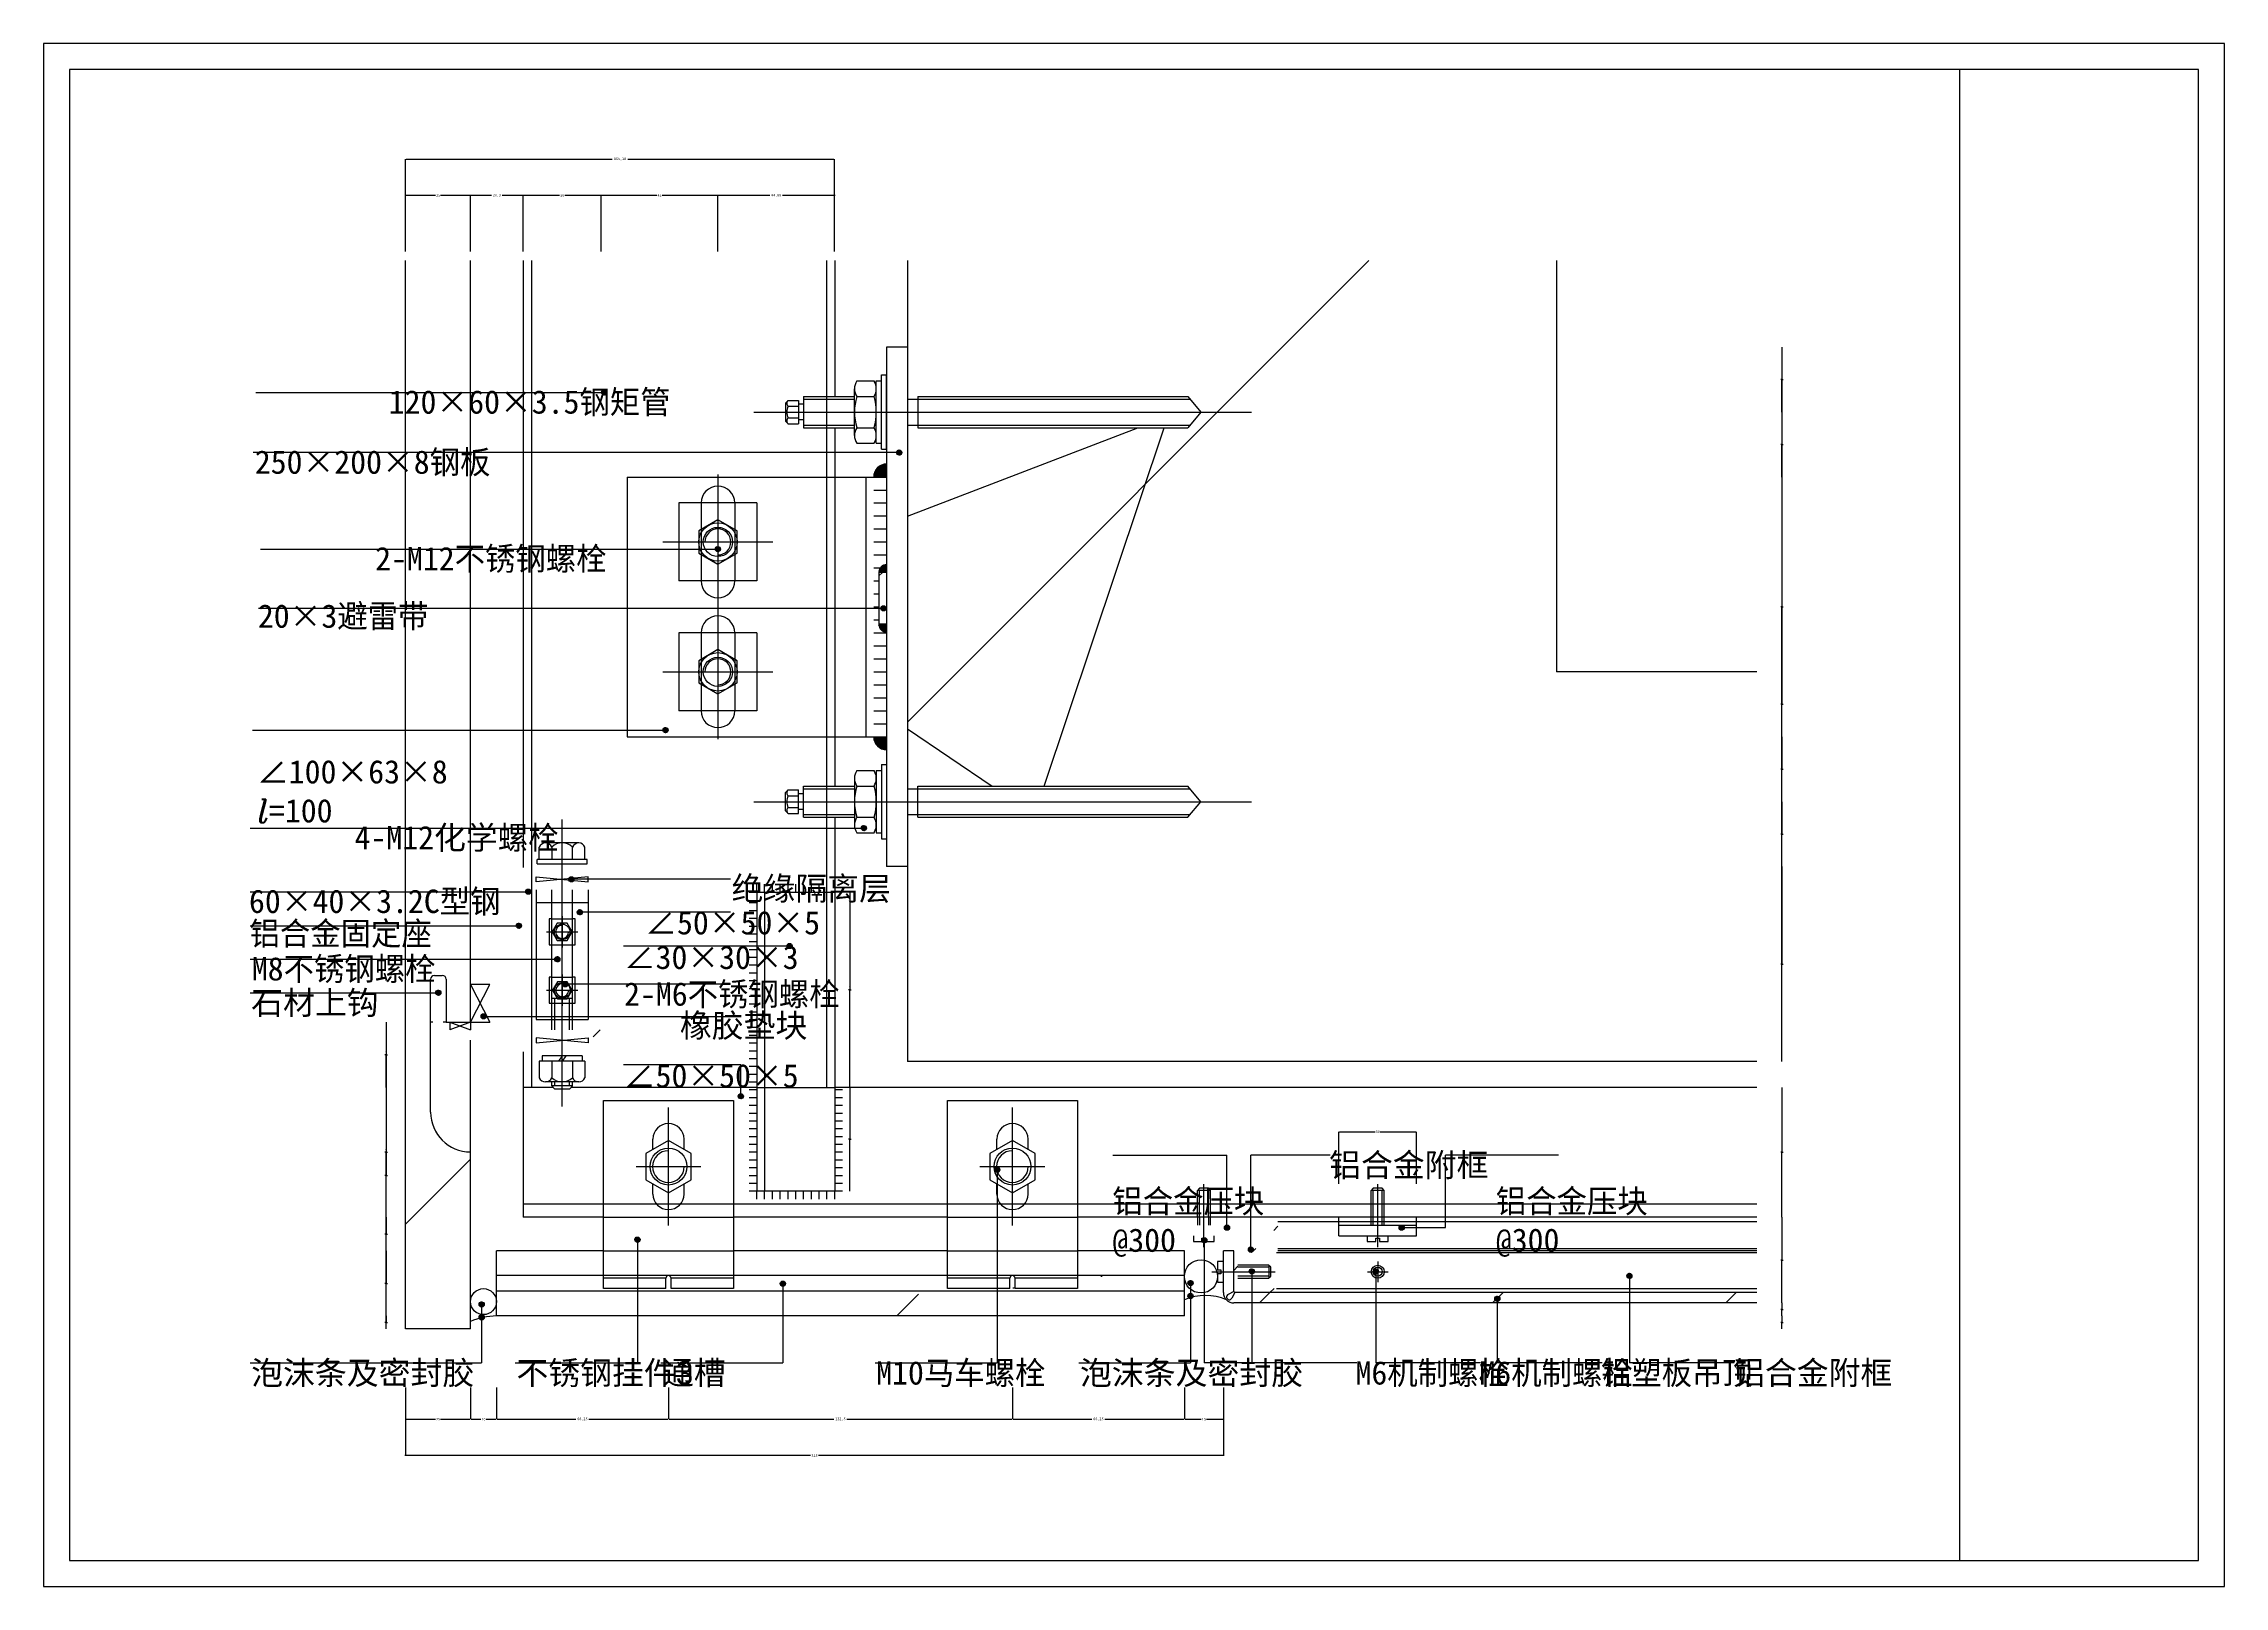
# Model space of a CAD drawing. Header units: metres. Extents: x 0 to 840, y 0 to 594.
import ezdxf

# ---------------------------------------------------------------- set-up
doc = ezdxf.new("R2010")
doc.units = ezdxf.units.M
for name, color, linetype in [('ASHADE', 1, 'Continuous'), ('图层1', 8, 'Continuous'), ('图框', 5, 'Continuous'), ('外形', 3, 'Continuous'), ('文字标注1', 4, 'Continuous'), ('轴线', 6, 'Continuous')]:
    doc.layers.add(name, color=color, linetype=linetype)
doc.dimstyles.get("Standard").update_dxf_attribs({"dimtxt": 2.5, "dimasz": 2.5, "dimexe": 1.25, "dimexo": 0.625, "dimtad": 1, "dimcen": 2.5, "dimazin": 3, "dimtfac": 1, "dimtmove": 0, "dimatfit": 3})

msp = doc.modelspace()

# ---------------------------------------------------------------- texts
at = {"layer": 'ASHADE', "char_height": 9, "attachment_point": 1}
for s, insert in [('120×60×3.5钢矩管', (132.93, 460.53)), ('250×200×8钢板', (81.35, 437.38)), ('2-M12不锈钢螺栓', (127.71, 400.22)), ('20×3避雷带', (82.52, 378.1)), ('∠100×63×8\\P{\\Fitalic.shx|c0;l}=100', (82.18, 318.15)), ('4-M12{\\fSystem|b0|i0|c134|p32;化学}螺栓', (119.77, 292.79)), ('60×40×3.2C型钢', (79.1, 268.27)), ('{\\fSystem|b0|i0|c134|p32;绝缘隔离层}', (265.01, 273.21)), ('铝合金固定座', (79.3, 255.87)), ('∠50×50×5', (231.73, 260.03)), ('M8不锈钢螺栓', (80.19, 242.29)), ('∠30×30×3', (223.47, 246.7)), ('{\\fSystem|b0|i0|c134|p32;石材上钩}', (79.96, 229.22)), ('2-M6不锈钢螺栓', (223.6, 232.56)), ('{\\fSystem|b0|i0|c134|p32;橡胶垫块}', (245.07, 220.44)), ('∠50×50×5', (223.47, 201.1)), ('{\\fSystem|b0|i0|c134|p32;铝合金附框}', (495.15, 166.73)), ('铝合金压块\\P@300', (411.67, 152.82)), ('铝合金压块\\P@300', (559.37, 152.82)), ('{\\fSystem|b0|i0|c134|p32;泡沫条及密封胶}', (79.96, 86.7)), ('{\\fSystem|b0|i0|c134|p32;不锈钢挂件3}', (182.13, 86.7)), ('{\\fSystem|b0|i0|c134|p32;通槽}', (238.18, 86.7)), ('M10马车螺栓', (320.7, 86.7)), ('{\\fSystem|b0|i0|c134|p32;泡沫条及密封胶}', (399.2, 86.7)), ('M6机制螺栓', (505.32, 86.7)), ('M6机制螺栓', (553.05, 86.7)), ('铝塑板吊顶', (599.86, 86.7)), ('{\\fSystem|b0|i0|c134|p32;铝合金附框}', (650.73, 86.7))]:
    msp.add_mtext(s, dxfattribs=dict(at, insert=insert))

# ---------------------------------------------------------------- blocks, each defined once
blk = doc.blocks.new('_CLOSEDFILLED')
at = {"color": 0, "linetype": 'BYBLOCK'}
blk.add_solid([(-1, 0.2), (0, 0), (-1, -0.2)], dxfattribs=at)
blk = doc.blocks.new('*D1')
for p, q in [((669.34, 106.63), (669.09, 106.63)), ((669.59, 109.13), (669.59, 106.63)), ((669.59, 104.13), (669.59, 106.63)), ((669.59, 106.63), (669.59, 106.63)), ((669.84, 106.63), (670.09, 106.63))]:
    blk.add_line(p, q)
at = {"layer": 'Defpoints'}
for p in [(669.59, 109.13), (669.59, 106.63), (669.59, 104.13)]:
    blk.add_point(p, dxfattribs=at)
at = {"xscale": 0.25, "yscale": 0.25}
blk.add_blockref('_CLOSEDFILLED', (669.59, 106.63), dxfattribs=at)
at = {"xscale": 0.25, "yscale": 0.25, "rotation": 180}
blk.add_blockref('_CLOSEDFILLED', (669.59, 106.63), dxfattribs=at)
at = {"insert": (669.59, 107.755), "char_height": 1, "attachment_point": 5}
blk.add_mtext('0', dxfattribs=at)
blk = doc.blocks.new('*D2')
for p, q in [((669.59, 142.13), (669.59, 125.63)), ((669.34, 125.63), (669.09, 125.63)), ((669.59, 109.13), (669.59, 125.63)), ((669.59, 125.63), (669.59, 125.63)), ((669.84, 125.63), (670.09, 125.63))]:
    blk.add_line(p, q)
at = {"layer": 'Defpoints'}
for p in [(669.59, 142.13), (669.59, 125.63), (669.59, 109.13)]:
    blk.add_point(p, dxfattribs=at)
at = {"xscale": 0.25, "yscale": 0.25}
blk.add_blockref('_CLOSEDFILLED', (669.59, 125.63), dxfattribs=at)
at = {"xscale": 0.25, "yscale": 0.25, "rotation": 180}
blk.add_blockref('_CLOSEDFILLED', (669.59, 125.63), dxfattribs=at)
at = {"insert": (669.59, 126.755), "char_height": 1, "attachment_point": 5}
blk.add_mtext('0', dxfattribs=at)
blk = doc.blocks.new('*D3')
for p, q in [((669.59, 192.13), (669.59, 167.13)), ((669.34, 167.13), (669.09, 167.13)), ((669.59, 142.13), (669.59, 167.13)), ((669.59, 167.13), (669.59, 167.13)), ((669.84, 167.13), (670.09, 167.13))]:
    blk.add_line(p, q)
at = {"layer": 'Defpoints'}
for p in [(669.59, 192.13), (669.59, 167.13), (669.59, 142.13)]:
    blk.add_point(p, dxfattribs=at)
at = {"xscale": 0.25, "yscale": 0.25}
blk.add_blockref('_CLOSEDFILLED', (669.59, 167.13), dxfattribs=at)
at = {"xscale": 0.25, "yscale": 0.25, "rotation": 180}
blk.add_blockref('_CLOSEDFILLED', (669.59, 167.13), dxfattribs=at)
at = {"insert": (669.59, 168.255), "char_height": 1, "attachment_point": 5}
blk.add_mtext('0', dxfattribs=at)
blk = doc.blocks.new('*D4')
for p, q in [((669.59, 427.13), (669.59, 377.13)), ((669.34, 377.13), (669.09, 377.13)), ((669.59, 327.13), (669.59, 377.13)), ((669.59, 377.13), (669.59, 377.13)), ((669.84, 377.13), (670.09, 377.13))]:
    blk.add_line(p, q)
at = {"layer": 'Defpoints'}
for p in [(669.59, 427.13), (669.59, 377.13), (669.59, 327.13)]:
    blk.add_point(p, dxfattribs=at)
at = {"xscale": 0.25, "yscale": 0.25}
blk.add_blockref('_CLOSEDFILLED', (669.59, 377.13), dxfattribs=at)
at = {"xscale": 0.25, "yscale": 0.25, "rotation": 180}
blk.add_blockref('_CLOSEDFILLED', (669.59, 377.13), dxfattribs=at)
at = {"insert": (669.59, 378.255), "char_height": 1, "attachment_point": 5}
blk.add_mtext('0', dxfattribs=at)
blk = doc.blocks.new('*D5')
for p, q in [((669.59, 302.13), (669.59, 289.63)), ((669.34, 289.63), (669.09, 289.63)), ((669.59, 277.13), (669.59, 289.63)), ((669.59, 289.63), (669.59, 289.63)), ((669.84, 289.63), (670.09, 289.63))]:
    blk.add_line(p, q)
at = {"layer": 'Defpoints'}
for p in [(669.59, 302.13), (669.59, 289.63), (669.59, 277.13)]:
    blk.add_point(p, dxfattribs=at)
at = {"xscale": 0.25, "yscale": 0.25}
blk.add_blockref('_CLOSEDFILLED', (669.59, 289.63), dxfattribs=at)
at = {"xscale": 0.25, "yscale": 0.25, "rotation": 180}
blk.add_blockref('_CLOSEDFILLED', (669.59, 289.63), dxfattribs=at)
at = {"insert": (669.59, 290.755), "char_height": 1, "attachment_point": 5}
blk.add_mtext('0', dxfattribs=at)
blk = doc.blocks.new('*D6')
for p, q in [((669.59, 327.13), (669.59, 314.63)), ((669.34, 314.63), (669.09, 314.63)), ((669.59, 302.13), (669.59, 314.63)), ((669.59, 314.63), (669.59, 314.63)), ((669.84, 314.63), (670.09, 314.63))]:
    blk.add_line(p, q)
at = {"layer": 'Defpoints'}
for p in [(669.59, 327.13), (669.59, 314.63), (669.59, 302.13)]:
    blk.add_point(p, dxfattribs=at)
at = {"xscale": 0.25, "yscale": 0.25}
blk.add_blockref('_CLOSEDFILLED', (669.59, 314.63), dxfattribs=at)
at = {"xscale": 0.25, "yscale": 0.25, "rotation": 180}
blk.add_blockref('_CLOSEDFILLED', (669.59, 314.63), dxfattribs=at)
at = {"insert": (669.59, 315.755), "char_height": 1, "attachment_point": 5}
blk.add_mtext('0', dxfattribs=at)
blk = doc.blocks.new('*D7')
for p, q in [((279.67, 535.55), (259.48, 535.55)), ((259.73, 513.92), (259.73, 535.55)), ((304.86, 535.55), (284.67, 535.55)), ((304.61, 513.92), (304.61, 535.55))]:
    blk.add_line(p, q)
at = {"layer": 'Defpoints'}
for p in [(304.61, 535.55), (259.73, 513.92), (304.61, 513.92)]:
    blk.add_point(p, dxfattribs=at)
at = {"xscale": 0.25, "yscale": 0.25}
blk.add_blockref('_CLOSEDFILLED', (259.73, 535.55), dxfattribs=at)
at = {"xscale": 0.25, "yscale": 0.25, "rotation": 180}
blk.add_blockref('_CLOSEDFILLED', (304.61, 535.55), dxfattribs=at)
at = {"insert": (282.17, 535.55), "char_height": 1, "attachment_point": 5}
blk.add_mtext('44,88', dxfattribs=at)
blk = doc.blocks.new('*D8')
for p, q in [((139.43, 513.92), (139.43, 549.55)), ((139.68, 549.55), (219.02, 549.55)), ((225.02, 549.55), (304.36, 549.55)), ((304.61, 513.92), (304.61, 549.55))]:
    blk.add_line(p, q)
at = {"layer": 'Defpoints'}
for p in [(139.43, 549.55), (139.43, 513.92), (304.61, 513.92)]:
    blk.add_point(p, dxfattribs=at)
at = {"xscale": 0.25, "yscale": 0.25, "rotation": 180}
blk.add_blockref('_CLOSEDFILLED', (139.43, 549.55), dxfattribs=at)
at = {"xscale": 0.25, "yscale": 0.25}
blk.add_blockref('_CLOSEDFILLED', (304.61, 549.55), dxfattribs=at)
at = {"insert": (222.02, 549.55), "char_height": 1, "attachment_point": 5}
blk.add_mtext('165,18', dxfattribs=at)
blk = doc.blocks.new('*D9')
for p, q in [((150.93, 535.55), (139.18, 535.55)), ((139.43, 513.92), (139.43, 535.55)), ((164.68, 535.55), (152.93, 535.55)), ((164.43, 513.92), (164.43, 535.55))]:
    blk.add_line(p, q)
at = {"layer": 'Defpoints'}
for p in [(164.43, 535.55), (139.43, 513.92), (164.43, 513.92)]:
    blk.add_point(p, dxfattribs=at)
at = {"xscale": 0.25, "yscale": 0.25}
blk.add_blockref('_CLOSEDFILLED', (139.43, 535.55), dxfattribs=at)
at = {"xscale": 0.25, "yscale": 0.25, "rotation": 180}
blk.add_blockref('_CLOSEDFILLED', (164.43, 535.55), dxfattribs=at)
at = {"insert": (151.93, 535.55), "char_height": 1, "attachment_point": 5}
blk.add_mtext('25', dxfattribs=at)
blk = doc.blocks.new('*D10')
for p, q in [((198.73, 535.55), (184.48, 535.55)), ((184.73, 513.92), (184.73, 535.55)), ((214.98, 535.55), (200.73, 535.55)), ((214.73, 513.92), (214.73, 535.55))]:
    blk.add_line(p, q)
at = {"layer": 'Defpoints'}
for p in [(214.73, 535.55), (184.73, 513.92), (214.73, 513.92)]:
    blk.add_point(p, dxfattribs=at)
at = {"xscale": 0.25, "yscale": 0.25}
blk.add_blockref('_CLOSEDFILLED', (184.73, 535.55), dxfattribs=at)
at = {"xscale": 0.25, "yscale": 0.25, "rotation": 180}
blk.add_blockref('_CLOSEDFILLED', (214.73, 535.55), dxfattribs=at)
at = {"insert": (199.73, 535.55), "char_height": 1, "attachment_point": 5}
blk.add_mtext('30', dxfattribs=at)
blk = doc.blocks.new('*D11')
for p, q in [((172.58, 535.55), (164.18, 535.55)), ((164.43, 513.92), (164.43, 535.55)), ((184.98, 535.55), (176.58, 535.55)), ((184.73, 513.92), (184.73, 535.55))]:
    blk.add_line(p, q)
at = {"layer": 'Defpoints'}
for p in [(184.73, 535.55), (164.43, 513.92), (184.73, 513.92)]:
    blk.add_point(p, dxfattribs=at)
at = {"xscale": 0.25, "yscale": 0.25}
blk.add_blockref('_CLOSEDFILLED', (164.43, 535.55), dxfattribs=at)
at = {"xscale": 0.25, "yscale": 0.25, "rotation": 180}
blk.add_blockref('_CLOSEDFILLED', (184.73, 535.55), dxfattribs=at)
at = {"insert": (174.58, 535.55), "char_height": 1, "attachment_point": 5}
blk.add_mtext('20,3', dxfattribs=at)
blk = doc.blocks.new('*D12')
for p, q in [((236.23, 535.55), (214.48, 535.55)), ((214.73, 513.92), (214.73, 535.55)), ((259.98, 535.55), (238.23, 535.55)), ((259.73, 513.92), (259.73, 535.55))]:
    blk.add_line(p, q)
at = {"layer": 'Defpoints'}
for p in [(259.73, 535.55), (214.73, 513.92), (259.73, 513.92)]:
    blk.add_point(p, dxfattribs=at)
at = {"xscale": 0.25, "yscale": 0.25}
blk.add_blockref('_CLOSEDFILLED', (214.73, 535.55), dxfattribs=at)
at = {"xscale": 0.25, "yscale": 0.25, "rotation": 180}
blk.add_blockref('_CLOSEDFILLED', (259.73, 535.55), dxfattribs=at)
at = {"insert": (237.23, 535.55), "char_height": 1, "attachment_point": 5}
blk.add_mtext('45', dxfattribs=at)
blk = doc.blocks.new('*D13')
for p, q in [((669.34, 101.63), (669.09, 101.63)), ((669.59, 104.13), (669.59, 101.63)), ((669.59, 99.13), (669.59, 101.63)), ((669.59, 101.63), (669.59, 101.63)), ((669.84, 101.63), (670.09, 101.63))]:
    blk.add_line(p, q)
at = {"layer": 'Defpoints'}
for p in [(669.59, 104.13), (669.59, 101.63), (669.59, 99.13)]:
    blk.add_point(p, dxfattribs=at)
at = {"xscale": 0.25, "yscale": 0.25}
blk.add_blockref('_CLOSEDFILLED', (669.59, 101.63), dxfattribs=at)
at = {"xscale": 0.25, "yscale": 0.25, "rotation": 180}
blk.add_blockref('_CLOSEDFILLED', (669.59, 101.63), dxfattribs=at)
at = {"insert": (669.59, 102.755), "char_height": 1, "attachment_point": 5}
blk.add_mtext('0', dxfattribs=at)
blk = doc.blocks.new('*D14')
for p, q in [((669.59, 477.13), (669.59, 464.63)), ((669.34, 464.63), (669.09, 464.63)), ((669.59, 452.13), (669.59, 464.63)), ((669.59, 464.63), (669.59, 464.63)), ((669.84, 464.63), (670.09, 464.63))]:
    blk.add_line(p, q)
at = {"layer": 'Defpoints'}
for p in [(669.59, 477.13), (669.59, 464.63), (669.59, 452.13)]:
    blk.add_point(p, dxfattribs=at)
at = {"xscale": 0.25, "yscale": 0.25}
blk.add_blockref('_CLOSEDFILLED', (669.59, 464.63), dxfattribs=at)
at = {"xscale": 0.25, "yscale": 0.25, "rotation": 180}
blk.add_blockref('_CLOSEDFILLED', (669.59, 464.63), dxfattribs=at)
at = {"insert": (669.59, 465.755), "char_height": 1, "attachment_point": 5}
blk.add_mtext('0', dxfattribs=at)
blk = doc.blocks.new('*D15')
for p, q in [((669.59, 452.13), (669.59, 439.63)), ((669.34, 439.63), (669.09, 439.63)), ((669.59, 427.13), (669.59, 439.63)), ((669.59, 439.63), (669.59, 439.63)), ((669.84, 439.63), (670.09, 439.63))]:
    blk.add_line(p, q)
at = {"layer": 'Defpoints'}
for p in [(669.59, 452.13), (669.59, 439.63), (669.59, 427.13)]:
    blk.add_point(p, dxfattribs=at)
at = {"xscale": 0.25, "yscale": 0.25}
blk.add_blockref('_CLOSEDFILLED', (669.59, 439.63), dxfattribs=at)
at = {"xscale": 0.25, "yscale": 0.25, "rotation": 180}
blk.add_blockref('_CLOSEDFILLED', (669.59, 439.63), dxfattribs=at)
at = {"insert": (669.59, 440.755), "char_height": 1, "attachment_point": 5}
blk.add_mtext('0', dxfattribs=at)
blk = doc.blocks.new('*D16')
for p, q in [((669.59, 277.13), (669.59, 239.63)), ((669.34, 239.63), (669.09, 239.63)), ((669.59, 202.13), (669.59, 239.63)), ((669.59, 239.63), (669.59, 239.63)), ((669.84, 239.63), (670.09, 239.63))]:
    blk.add_line(p, q)
at = {"layer": 'Defpoints'}
for p in [(669.59, 277.13), (669.59, 239.63), (669.59, 202.13)]:
    blk.add_point(p, dxfattribs=at)
at = {"xscale": 0.25, "yscale": 0.25}
blk.add_blockref('_CLOSEDFILLED', (669.59, 239.63), dxfattribs=at)
at = {"xscale": 0.25, "yscale": 0.25, "rotation": 180}
blk.add_blockref('_CLOSEDFILLED', (669.59, 239.63), dxfattribs=at)
at = {"insert": (669.59, 240.755), "char_height": 1, "attachment_point": 5}
blk.add_mtext('0', dxfattribs=at)
blk = doc.blocks.new('*D17')
for p, q in [((669.59, 477.13), (669.59, 339.63)), ((669.34, 339.63), (669.09, 339.63)), ((669.59, 202.13), (669.59, 339.63)), ((669.59, 339.63), (669.59, 339.63)), ((669.84, 339.63), (670.09, 339.63))]:
    blk.add_line(p, q)
at = {"layer": 'Defpoints'}
for p in [(669.59, 477.13), (669.59, 339.63), (669.59, 202.13)]:
    blk.add_point(p, dxfattribs=at)
at = {"xscale": 0.25, "yscale": 0.25}
blk.add_blockref('_CLOSEDFILLED', (669.59, 339.63), dxfattribs=at)
at = {"xscale": 0.25, "yscale": 0.25, "rotation": 180}
blk.add_blockref('_CLOSEDFILLED', (669.59, 339.63), dxfattribs=at)
at = {"insert": (669.59, 340.755), "char_height": 1, "attachment_point": 5}
blk.add_mtext('0', dxfattribs=at)
blk = doc.blocks.new('*D18')
for p, q in [((131.97, 217.25), (131.97, 204.69)), ((131.72, 204.69), (131.47, 204.69)), ((131.97, 192.13), (131.97, 204.69)), ((131.97, 204.69), (131.97, 204.69)), ((132.22, 204.69), (132.47, 204.69))]:
    blk.add_line(p, q)
at = {"layer": 'Defpoints'}
for p in [(131.97, 217.25), (131.97, 204.69), (131.97, 192.13)]:
    blk.add_point(p, dxfattribs=at)
at = {"xscale": 0.25, "yscale": 0.25}
blk.add_blockref('_CLOSEDFILLED', (131.97, 204.69), dxfattribs=at)
at = {"xscale": 0.25, "yscale": 0.25, "rotation": 180}
blk.add_blockref('_CLOSEDFILLED', (131.97, 204.69), dxfattribs=at)
at = {"insert": (131.97, 205.815), "char_height": 1, "attachment_point": 5}
blk.add_mtext('0', dxfattribs=at)
blk = doc.blocks.new('*D19')
for p, q in [((131.97, 192.13), (131.97, 167.13)), ((131.72, 167.13), (131.47, 167.13)), ((131.97, 142.13), (131.97, 167.13)), ((131.97, 167.13), (131.97, 167.13)), ((132.22, 167.13), (132.47, 167.13))]:
    blk.add_line(p, q)
at = {"layer": 'Defpoints'}
for p in [(131.97, 192.13), (131.97, 167.13), (131.97, 142.13)]:
    blk.add_point(p, dxfattribs=at)
at = {"xscale": 0.25, "yscale": 0.25}
blk.add_blockref('_CLOSEDFILLED', (131.97, 167.13), dxfattribs=at)
at = {"xscale": 0.25, "yscale": 0.25, "rotation": 180}
blk.add_blockref('_CLOSEDFILLED', (131.97, 167.13), dxfattribs=at)
at = {"insert": (131.97, 168.255), "char_height": 1, "attachment_point": 5}
blk.add_mtext('0', dxfattribs=at)
blk = doc.blocks.new('*D20')
for p, q in [((131.72, 135.63), (131.47, 135.63)), ((131.97, 142.13), (131.97, 135.63)), ((131.97, 129.13), (131.97, 135.63)), ((131.97, 135.63), (131.97, 135.63)), ((132.22, 135.63), (132.47, 135.63))]:
    blk.add_line(p, q)
at = {"layer": 'Defpoints'}
for p in [(131.97, 142.13), (131.97, 135.63), (131.97, 129.13)]:
    blk.add_point(p, dxfattribs=at)
at = {"xscale": 0.25, "yscale": 0.25}
blk.add_blockref('_CLOSEDFILLED', (131.97, 135.63), dxfattribs=at)
at = {"xscale": 0.25, "yscale": 0.25, "rotation": 180}
blk.add_blockref('_CLOSEDFILLED', (131.97, 135.63), dxfattribs=at)
at = {"insert": (131.97, 136.755), "char_height": 1, "attachment_point": 5}
blk.add_mtext('0', dxfattribs=at)
blk = doc.blocks.new('*D21')
for p, q in [((131.97, 129.13), (131.97, 116.63)), ((131.72, 116.63), (131.47, 116.63)), ((131.97, 104.13), (131.97, 116.63)), ((131.97, 116.63), (131.97, 116.63)), ((132.22, 116.63), (132.47, 116.63))]:
    blk.add_line(p, q)
at = {"layer": 'Defpoints'}
for p in [(131.97, 129.13), (131.97, 116.63), (131.97, 104.13)]:
    blk.add_point(p, dxfattribs=at)
at = {"xscale": 0.25, "yscale": 0.25}
blk.add_blockref('_CLOSEDFILLED', (131.97, 116.63), dxfattribs=at)
at = {"xscale": 0.25, "yscale": 0.25, "rotation": 180}
blk.add_blockref('_CLOSEDFILLED', (131.97, 116.63), dxfattribs=at)
at = {"insert": (131.97, 117.755), "char_height": 1, "attachment_point": 5}
blk.add_mtext('0', dxfattribs=at)
blk = doc.blocks.new('*D22')
for p, q in [((131.72, 101.63), (131.47, 101.63)), ((131.97, 104.13), (131.97, 101.63)), ((131.97, 99.13), (131.97, 101.63)), ((131.97, 101.63), (131.97, 101.63)), ((132.22, 101.63), (132.47, 101.63))]:
    blk.add_line(p, q)
at = {"layer": 'Defpoints'}
for p in [(131.97, 104.13), (131.97, 101.63), (131.97, 99.13)]:
    blk.add_point(p, dxfattribs=at)
at = {"xscale": 0.25, "yscale": 0.25}
blk.add_blockref('_CLOSEDFILLED', (131.97, 101.63), dxfattribs=at)
at = {"xscale": 0.25, "yscale": 0.25, "rotation": 180}
blk.add_blockref('_CLOSEDFILLED', (131.97, 101.63), dxfattribs=at)
at = {"insert": (131.97, 102.755), "char_height": 1, "attachment_point": 5}
blk.add_mtext('0', dxfattribs=at)
blk = doc.blocks.new('*D23')
for p, q in [((131.97, 217.25), (131.97, 158.19)), ((131.72, 158.19), (131.47, 158.19)), ((131.97, 99.13), (131.97, 158.19)), ((131.97, 158.19), (131.97, 158.19)), ((132.22, 158.19), (132.47, 158.19))]:
    blk.add_line(p, q)
at = {"layer": 'Defpoints'}
for p in [(131.97, 217.25), (131.97, 158.19), (131.97, 99.13)]:
    blk.add_point(p, dxfattribs=at)
at = {"xscale": 0.25, "yscale": 0.25}
blk.add_blockref('_CLOSEDFILLED', (131.97, 158.19), dxfattribs=at)
at = {"xscale": 0.25, "yscale": 0.25, "rotation": 180}
blk.add_blockref('_CLOSEDFILLED', (131.97, 158.19), dxfattribs=at)
at = {"insert": (131.97, 159.315), "char_height": 1, "attachment_point": 5}
blk.add_mtext('0', dxfattribs=at)
blk = doc.blocks.new('*D24')
for p, q in [((139.43, 76.58), (139.43, 64.36)), ((164.43, 76.58), (164.43, 64.36)), ((139.68, 64.36), (150.93, 64.36)), ((152.93, 64.36), (164.18, 64.36))]:
    blk.add_line(p, q)
at = {"layer": 'Defpoints'}
for p in [(139.43, 76.58), (164.43, 76.58), (139.43, 64.36)]:
    blk.add_point(p, dxfattribs=at)
at = {"xscale": 0.25, "yscale": 0.25, "rotation": 180}
blk.add_blockref('_CLOSEDFILLED', (139.43, 64.36), dxfattribs=at)
at = {"xscale": 0.25, "yscale": 0.25}
blk.add_blockref('_CLOSEDFILLED', (164.43, 64.36), dxfattribs=at)
at = {"insert": (151.93, 64.36), "char_height": 1, "attachment_point": 5}
blk.add_mtext('25', dxfattribs=at)
blk = doc.blocks.new('*D25')
for p, q in [((164.43, 76.58), (164.43, 64.36)), ((174.43, 76.58), (174.43, 64.36)), ((164.68, 64.36), (168.43, 64.36)), ((170.43, 64.36), (174.18, 64.36))]:
    blk.add_line(p, q)
at = {"layer": 'Defpoints'}
for p in [(164.43, 76.58), (174.43, 76.58), (164.43, 64.36)]:
    blk.add_point(p, dxfattribs=at)
at = {"xscale": 0.25, "yscale": 0.25, "rotation": 180}
blk.add_blockref('_CLOSEDFILLED', (164.43, 64.36), dxfattribs=at)
at = {"xscale": 0.25, "yscale": 0.25}
blk.add_blockref('_CLOSEDFILLED', (174.43, 64.36), dxfattribs=at)
at = {"insert": (169.43, 64.36), "char_height": 1, "attachment_point": 5}
blk.add_mtext('10', dxfattribs=at)
blk = doc.blocks.new('*D26')
for p, q in [((174.43, 76.58), (174.43, 64.36)), ((240.68, 76.58), (240.68, 64.36)), ((174.68, 64.36), (205.055, 64.36)), ((210.055, 64.36), (240.43, 64.36))]:
    blk.add_line(p, q)
at = {"layer": 'Defpoints'}
for p in [(174.43, 76.58), (240.68, 76.58), (174.43, 64.36)]:
    blk.add_point(p, dxfattribs=at)
at = {"xscale": 0.25, "yscale": 0.25, "rotation": 180}
blk.add_blockref('_CLOSEDFILLED', (174.43, 64.36), dxfattribs=at)
at = {"xscale": 0.25, "yscale": 0.25}
blk.add_blockref('_CLOSEDFILLED', (240.68, 64.36), dxfattribs=at)
at = {"insert": (207.555, 64.36), "char_height": 1, "attachment_point": 5}
blk.add_mtext('66,25', dxfattribs=at)
blk = doc.blocks.new('*D27')
for p, q in [((240.68, 76.58), (240.68, 64.36)), ((373.18, 76.58), (373.18, 64.36)), ((240.93, 64.36), (304.43, 64.36)), ((309.43, 64.36), (372.93, 64.36))]:
    blk.add_line(p, q)
at = {"layer": 'Defpoints'}
for p in [(240.68, 76.58), (373.18, 76.58), (240.68, 64.36)]:
    blk.add_point(p, dxfattribs=at)
at = {"xscale": 0.25, "yscale": 0.25, "rotation": 180}
blk.add_blockref('_CLOSEDFILLED', (240.68, 64.36), dxfattribs=at)
at = {"xscale": 0.25, "yscale": 0.25}
blk.add_blockref('_CLOSEDFILLED', (373.18, 64.36), dxfattribs=at)
at = {"insert": (306.93, 64.36), "char_height": 1, "attachment_point": 5}
blk.add_mtext('132,5', dxfattribs=at)
blk = doc.blocks.new('*D28')
for p, q in [((373.18, 76.58), (373.18, 64.36)), ((439.43, 76.58), (439.43, 64.36)), ((373.43, 64.36), (403.805, 64.36)), ((408.805, 64.36), (439.18, 64.36))]:
    blk.add_line(p, q)
at = {"layer": 'Defpoints'}
for p in [(373.18, 76.58), (439.43, 76.58), (373.18, 64.36)]:
    blk.add_point(p, dxfattribs=at)
at = {"xscale": 0.25, "yscale": 0.25, "rotation": 180}
blk.add_blockref('_CLOSEDFILLED', (373.18, 64.36), dxfattribs=at)
at = {"xscale": 0.25, "yscale": 0.25}
blk.add_blockref('_CLOSEDFILLED', (439.43, 64.36), dxfattribs=at)
at = {"insert": (406.305, 64.36), "char_height": 1, "attachment_point": 5}
blk.add_mtext('66,25', dxfattribs=at)
blk = doc.blocks.new('*D29')
for p, q in [((439.43, 76.58), (439.43, 64.36)), ((454.43, 76.58), (454.43, 64.36)), ((439.68, 64.36), (445.93, 64.36)), ((447.93, 64.36), (454.18, 64.36))]:
    blk.add_line(p, q)
at = {"layer": 'Defpoints'}
for p in [(439.43, 76.58), (454.43, 76.58), (439.43, 64.36)]:
    blk.add_point(p, dxfattribs=at)
at = {"xscale": 0.25, "yscale": 0.25, "rotation": 180}
blk.add_blockref('_CLOSEDFILLED', (439.43, 64.36), dxfattribs=at)
at = {"xscale": 0.25, "yscale": 0.25}
blk.add_blockref('_CLOSEDFILLED', (454.43, 64.36), dxfattribs=at)
at = {"insert": (446.93, 64.36), "char_height": 1, "attachment_point": 5}
blk.add_mtext('15', dxfattribs=at)
blk = doc.blocks.new('*D30')
for p, q in [((139.43, 76.58), (139.43, 50.36)), ((454.43, 76.58), (454.43, 50.36)), ((295.43, 50.36), (139.18, 50.36)), ((454.68, 50.36), (298.43, 50.36))]:
    blk.add_line(p, q)
at = {"layer": 'Defpoints'}
for p in [(139.43, 76.58), (454.43, 76.58), (454.43, 50.36)]:
    blk.add_point(p, dxfattribs=at)
at = {"xscale": 0.25, "yscale": 0.25}
blk.add_blockref('_CLOSEDFILLED', (139.43, 50.36), dxfattribs=at)
at = {"xscale": 0.25, "yscale": 0.25, "rotation": 180}
blk.add_blockref('_CLOSEDFILLED', (454.43, 50.36), dxfattribs=at)
at = {"insert": (296.93, 50.36), "char_height": 1, "attachment_point": 5}
blk.add_mtext('315', dxfattribs=at)
blk = doc.blocks.new('*D31')
for p, q in [((310.59, 267.32), (310.59, 229.72)), ((310.34, 229.72), (310.09, 229.72)), ((310.59, 192.13), (310.59, 229.72)), ((310.59, 229.72), (310.59, 229.72)), ((310.84, 229.72), (311.09, 229.72))]:
    blk.add_line(p, q)
at = {"layer": 'Defpoints'}
for p in [(310.59, 267.32), (310.59, 229.72), (310.59, 192.13)]:
    blk.add_point(p, dxfattribs=at)
at = {"xscale": 0.25, "yscale": 0.25}
blk.add_blockref('_CLOSEDFILLED', (310.59, 229.72), dxfattribs=at)
at = {"xscale": 0.25, "yscale": 0.25, "rotation": 180}
blk.add_blockref('_CLOSEDFILLED', (310.59, 229.72), dxfattribs=at)
at = {"insert": (310.59, 230.845), "char_height": 1, "attachment_point": 5}
blk.add_mtext('0', dxfattribs=at)
blk = doc.blocks.new('*D32')
for p, q in [((310.59, 192.13), (310.59, 172.13)), ((310.34, 172.13), (310.09, 172.13)), ((310.59, 152.13), (310.59, 172.13)), ((310.59, 172.13), (310.59, 172.13)), ((310.84, 172.13), (311.09, 172.13))]:
    blk.add_line(p, q)
at = {"layer": 'Defpoints'}
for p in [(310.59, 192.13), (310.59, 172.13), (310.59, 152.13)]:
    blk.add_point(p, dxfattribs=at)
at = {"xscale": 0.25, "yscale": 0.25}
blk.add_blockref('_CLOSEDFILLED', (310.59, 172.13), dxfattribs=at)
at = {"xscale": 0.25, "yscale": 0.25, "rotation": 180}
blk.add_blockref('_CLOSEDFILLED', (310.59, 172.13), dxfattribs=at)
at = {"insert": (310.59, 173.255), "char_height": 1, "attachment_point": 5}
blk.add_mtext('0', dxfattribs=at)
blk = doc.blocks.new('*D33')
for p, q in [((498.87, 155.01), (498.87, 175.06)), ((499.12, 175.06), (512.87, 175.06)), ((514.87, 175.06), (528.62, 175.06)), ((528.87, 155.01), (528.87, 175.06))]:
    blk.add_line(p, q)
at = {"layer": 'Defpoints'}
for p in [(498.87, 175.06), (498.87, 155.01), (528.87, 155.01)]:
    blk.add_point(p, dxfattribs=at)
at = {"xscale": 0.25, "yscale": 0.25, "rotation": 180}
blk.add_blockref('_CLOSEDFILLED', (498.87, 175.06), dxfattribs=at)
at = {"xscale": 0.25, "yscale": 0.25}
blk.add_blockref('_CLOSEDFILLED', (528.87, 175.06), dxfattribs=at)
at = {"insert": (513.87, 175.06), "char_height": 1, "attachment_point": 5}
blk.add_mtext('30', dxfattribs=at)

# ---------------------------------------------------------------- dimensions: what is measured, and where the dimension line sits
for base, p1, p2, picture, middle in [((139.43, 549.55), (139.43, 513.92), (304.61, 513.92), '*D8', (222.02, 549.55)), ((164.43, 535.55), (164.43, 513.92), (139.43, 513.92), '*D9', (151.93, 535.55)), ((184.73, 535.55), (184.73, 513.92), (164.43, 513.92), '*D11', (174.58, 535.55)), ((214.73, 535.55), (214.73, 513.92), (184.73, 513.92), '*D10', (199.73, 535.55)), ((259.73, 535.55), (259.73, 513.92), (214.73, 513.92), '*D12', (237.23, 535.55)), ((304.61, 535.55), (304.61, 513.92), (259.73, 513.92), '*D7', (282.17, 535.55)), ((669.59, 464.63), (669.59, 477.13), (669.59, 452.13), '*D14', (669.59, 465.755)), ((669.59, 339.63), (669.59, 477.13), (669.59, 202.13), '*D17', (669.59, 340.755)), ((669.59, 439.63), (669.59, 452.13), (669.59, 427.13), '*D15', (669.59, 440.755)), ((669.59, 377.13), (669.59, 427.13), (669.59, 327.13), '*D4', (669.59, 378.255)), ((669.59, 314.63), (669.59, 327.13), (669.59, 302.13), '*D6', (669.59, 315.755)), ((669.59, 289.63), (669.59, 302.13), (669.59, 277.13), '*D5', (669.59, 290.755)), ((669.59, 239.63), (669.59, 277.13), (669.59, 202.13), '*D16', (669.59, 240.755)), ((310.59, 229.72), (310.59, 267.32), (310.59, 192.13), '*D31', (310.59, 230.845)), ((131.97, 204.69), (131.97, 217.25), (131.97, 192.13), '*D18', (131.97, 205.815)), ((131.97, 158.19), (131.97, 99.13), (131.97, 217.25), '*D23', (131.97, 159.315)), ((131.97, 167.13), (131.97, 192.13), (131.97, 142.13), '*D19', (131.97, 168.255)), ((310.59, 172.13), (310.59, 192.13), (310.59, 152.13), '*D32', (310.59, 173.255)), ((669.59, 167.13), (669.59, 192.13), (669.59, 142.13), '*D3', (669.59, 168.255)), ((498.87, 175.06), (498.87, 155.01), (528.87, 155.01), '*D33', (513.87, 175.06)), ((131.97, 135.63), (131.97, 142.13), (131.97, 129.13), '*D20', (131.97, 136.755)), ((669.59, 125.63), (669.59, 142.13), (669.59, 109.13), '*D2', (669.59, 126.755)), ((131.97, 116.63), (131.97, 129.13), (131.97, 104.13), '*D21', (131.97, 117.755)), ((131.97, 101.63), (131.97, 104.13), (131.97, 99.13), '*D22', (131.97, 102.755)), ((669.59, 106.63), (669.59, 109.13), (669.59, 104.13), '*D1', (669.59, 107.755)), ((669.59, 101.63), (669.59, 104.13), (669.59, 99.13), '*D13', (669.59, 102.755)), ((454.43, 50.36), (454.43, 76.58), (139.43, 76.58), '*D30', (296.93, 50.36)), ((139.43, 64.36), (139.43, 76.58), (164.43, 76.58), '*D24', (151.93, 64.36)), ((164.43, 64.36), (164.43, 76.58), (174.43, 76.58), '*D25', (169.43, 64.36)), ((174.43, 64.36), (174.43, 76.58), (240.68, 76.58), '*D26', (207.555, 64.36)), ((240.68, 64.36), (240.68, 76.58), (373.18, 76.58), '*D27', (306.93, 64.36)), ((373.18, 64.36), (373.18, 76.58), (439.43, 76.58), '*D28', (406.305, 64.36)), ((439.43, 64.36), (439.43, 76.58), (454.43, 76.58), '*D29', (446.93, 64.36))]:
    dim = msp.add_linear_dim(base=base, p1=p1, p2=p2, dimstyle='Standard')
    dim.commit()
    dim.dimension.update_dxf_attribs({"geometry": picture, "text_midpoint": middle})

# ---------------------------------------------------------------- hatches: boundary and pattern name
at = {"layer": 'ASHADE'}
h = msp.add_hatch(dxfattribs=at)
h.set_pattern_fill('SOLID')
h.paths.add_polyline_path([(214.93, 459.69, 1), (216.93, 459.69, 1)])
h = msp.add_hatch(dxfattribs=at)
h.set_pattern_fill('SOLID')
h.paths.add_polyline_path([(328.58, 436.54, 1), (330.58, 436.54, 1)])
h = msp.add_hatch(dxfattribs=at)
h.set_pattern_fill('SOLID')
h.paths.add_polyline_path([(258.71, 399.38, 1), (260.71, 399.38, 1)])
h = msp.add_hatch(dxfattribs=at)
h.set_pattern_fill('SOLID')
h.paths.add_polyline_path([(322.5, 376.58, 1), (324.5, 376.58, 1)])
h = msp.add_hatch(dxfattribs=at)
h.set_pattern_fill('SOLID')
h.paths.add_polyline_path([(238.52, 329.67, 1), (240.52, 329.67, 1)])
h = msp.add_hatch(dxfattribs=at)
h.set_pattern_fill('SOLID')
h.paths.add_polyline_path([(314.97, 291.95, 1), (316.97, 291.95, 1)])
h = msp.add_hatch(dxfattribs=at)
h.set_pattern_fill('SOLID')
h.paths.add_polyline_path([(202.28, 272.24, 1), (204.28, 272.24, 1)])
h = msp.add_hatch(dxfattribs=at)
h.set_pattern_fill('SOLID')
h.paths.add_polyline_path([(185.7, 267.47, 1), (187.7, 267.47, 1)])
h = msp.add_hatch(dxfattribs=at)
h.set_pattern_fill('SOLID')
h.paths.add_polyline_path([(205.58, 259.56, 1), (207.58, 259.56, 1)])
h = msp.add_hatch(dxfattribs=at)
h.set_pattern_fill('SOLID')
h.paths.add_polyline_path([(182.06, 254.36, 1), (184.06, 254.36, 1)])
h = msp.add_hatch(dxfattribs=at)
h.set_pattern_fill('SOLID')
h.paths.add_polyline_path([(286.34, 246.58, 1), (288.34, 246.58, 1)])
h = msp.add_hatch(dxfattribs=at)
h.set_pattern_fill('SOLID')
h.paths.add_polyline_path([(196.88, 241.46, 1), (198.88, 241.46, 1)])
h = msp.add_hatch(dxfattribs=at)
h.set_pattern_fill('SOLID')
h.paths.add_polyline_path([(151.06, 228.56, 1), (153.06, 228.56, 1)])
h = msp.add_hatch(dxfattribs=at)
h.set_pattern_fill('SOLID')
h.paths.add_polyline_path([(199.85, 231.82, 1), (201.85, 231.82, 1)])
h = msp.add_hatch(dxfattribs=at)
h.set_pattern_fill('SOLID')
h.paths.add_polyline_path([(168.49, 219.47, 1), (170.49, 219.47, 1)])
h = msp.add_hatch(dxfattribs=at)
h.set_pattern_fill('SOLID')
h.paths.add_polyline_path([(267.54, 188.74, 1), (269.54, 188.74, 1)])
h = msp.add_hatch(dxfattribs=at)
h.set_pattern_fill('SOLID')
h.paths.add_polyline_path([(366.3, 160.4, 1), (368.3, 160.4, 1)])
h = msp.add_hatch(dxfattribs=at)
h.set_pattern_fill('SOLID')
h.paths.add_polyline_path([(227.73, 133.51, 1), (229.73, 133.51, 1)])
h = msp.add_hatch(dxfattribs=at)
h.set_pattern_fill('SOLID')
h.paths.add_polyline_path([(456.82, 138.13, -1), (454.82, 138.13, -1)])
h = msp.add_hatch(dxfattribs=at)
h.set_pattern_fill('SOLID')
h.paths.add_polyline_path([(522.08, 138.13, 1), (524.08, 138.13, 1)])
h = msp.add_hatch(dxfattribs=at)
h.set_pattern_fill('SOLID')
h.paths.add_polyline_path([(448.09, 133.27, -1), (446.09, 133.27, -1)])
h = msp.add_hatch(dxfattribs=at)
h.set_pattern_fill('SOLID')
h.paths.add_polyline_path([(464.04, 129.63, 1), (466.04, 129.63, 1)])
h = msp.add_hatch(dxfattribs=at)
h.set_pattern_fill('SOLID')
h.paths.add_polyline_path([(440.79, 116.76, 1), (442.79, 116.76, 1)])
h = msp.add_hatch(dxfattribs=at)
h.set_pattern_fill('SOLID')
h.paths.add_polyline_path([(464.4, 121.24, 1), (466.4, 121.24, 1)])
h = msp.add_hatch(dxfattribs=at)
h.set_pattern_fill('SOLID')
h.paths.add_polyline_path([(512.14, 121.24, 1), (514.14, 121.24, 1)])
h = msp.add_hatch(dxfattribs=at)
h.set_pattern_fill('SOLID')
h.paths.add_polyline_path([(609.82, 119.54, 1), (611.82, 119.54, 1)])
h = msp.add_hatch(dxfattribs=at)
h.set_pattern_fill('SOLID')
h.paths.add_polyline_path([(167.72, 108.56, 1), (169.72, 108.56, 1)])
h = msp.add_hatch(dxfattribs=at)
h.set_pattern_fill('SOLID')
h.paths.add_polyline_path([(283.77, 116.57, 1), (285.77, 116.57, 1)])
h = msp.add_hatch(dxfattribs=at)
h.set_pattern_fill('SOLID')
h.paths.add_polyline_path([(440.79, 111.78, 1), (442.79, 111.78, 1)])
h = msp.add_hatch(dxfattribs=at)
h.set_pattern_fill('SOLID')
h.paths.add_polyline_path([(558.95, 110.74, 1), (560.95, 110.74, 1)])
h = msp.add_hatch(dxfattribs=at)
h.set_pattern_fill('SOLID')
h.paths.add_polyline_path([(167.72, 103.58, 1), (169.72, 103.58, 1)])
at = {"layer": '图层1'}
h = msp.add_hatch(dxfattribs=at)
h.set_pattern_fill('ANSI33', scale=50)
h.paths.add_polyline_path([(139.43, 99.13), (164.43, 99.13), (164.43, 167.25, -0.41), (149.05, 182.64), (149.05, 233.75, -0.41), (150.55, 235.25), (153.55, 235.25, -0.41), (155.05, 233.75), (155.05, 217.25), (164.43, 217.25), (164.43, 510.46), (139.43, 510.46)])
h = msp.add_hatch(dxfattribs=at)
h.set_pattern_fill('AR-CONC', scale=10)
h.paths.add_polyline_path([(582.73, 510.46), (332.73, 510.46), (332.73, 457.13), (336.73, 457.13), (336.73, 458.13), (440.73, 458.13), (445.73, 452.13), (440.73, 446.13), (336.73, 446.13), (336.73, 447.13), (332.73, 447.13), (332.73, 307.13), (336.73, 307.13), (336.73, 308.13), (440.73, 308.13), (445.73, 302.13), (440.73, 296.13), (336.73, 296.13), (336.73, 297.13), (332.73, 297.13), (332.73, 202.13), (659.89, 202.13), (659.89, 352.13), (582.73, 352.13)])
h = msp.add_hatch(dxfattribs=at)
h.set_pattern_fill('ANSI31', scale=200)
h.paths.add_polyline_path([(440.73, 446.13), (336.73, 446.13), (336.73, 447.13), (332.73, 447.13), (332.73, 307.13), (336.73, 307.13), (336.73, 308.13), (440.73, 308.13), (445.73, 302.13), (440.73, 296.13), (336.73, 296.13), (336.73, 297.13), (332.73, 297.13), (332.73, 202.13), (659.89, 202.13), (659.89, 352.13), (582.73, 352.13), (582.73, 510.46), (332.73, 510.46), (332.73, 457.13), (336.73, 457.13), (336.73, 458.13), (440.73, 458.13), (445.73, 452.13)])
h = msp.add_hatch(dxfattribs=at)
h.set_pattern_fill('SOLID')
h.paths.add_polyline_path([(324.73, 432.13, 0.41), (319.73, 427.13), (324.73, 427.13)])
h = msp.add_hatch(dxfattribs=at)
h.set_pattern_fill('SOLID')
h.paths.add_polyline_path([(324.73, 393.42, 0.41), (321.73, 390.42), (324.73, 390.42)])
h = msp.add_hatch(dxfattribs=at)
h.set_pattern_fill('ANSI31,_O', scale=5)
h.set_pattern_definition([(45, (0, 0), (-11.2253, 11.2253), [])])
h.paths.add_polyline_path([(321.73, 370.42), (324.73, 370.42), (324.73, 390.42), (321.73, 390.42)])
h = msp.add_hatch(dxfattribs=at)
h.set_pattern_fill('SOLID')
h.paths.add_polyline_path([(324.73, 367.42, -0.41), (321.73, 370.42), (324.73, 370.42)])
h = msp.add_hatch(dxfattribs=at)
h.set_pattern_fill('SOLID')
h.paths.add_polyline_path([(324.73, 322.13, -0.41), (319.73, 327.13), (324.73, 327.13)])
h = msp.add_hatch(dxfattribs=at)
h.set_pattern_fill('ANSI31', scale=20)
h.paths.add_polyline_path([(209.73, 268.25, -0.41), (211.73, 266.25), (211.73, 261.25), (214.73, 261.25), (214.73, 266.25, 0.41), (209.73, 271.25), (199.73, 271.25), (199.73, 268.25)])
h.paths.add_polyline_path([(189.73, 271.25, 0.41), (184.73, 266.25), (184.73, 216.25, 0.41), (189.73, 211.25), (199.73, 211.25), (199.73, 214.25), (189.73, 214.25, -0.41), (187.73, 216.25), (187.73, 266.25, -0.41), (189.73, 268.25), (199.73, 268.25), (199.73, 271.25)])
h.paths.add_polyline_path([(209.73, 211.25, 0.41), (214.73, 216.25), (214.73, 221.25), (211.73, 221.25), (211.73, 216.25, -0.41), (209.73, 214.25), (199.73, 214.25), (199.73, 211.25)])
h = msp.add_hatch(dxfattribs=at)
h.set_pattern_fill('AR-SAND')
h.paths.add_polyline_path([(150.55, 235.25, 0.41), (149.05, 233.75), (149.05, 217.25), (149.93, 217.25), (149.93, 228.93, -0.6), (151.18, 231.25), (152.68, 231.25, -0.6), (153.93, 228.93), (153.93, 217.25), (155.05, 217.25), (155.05, 233.75, 0.41), (153.55, 235.25)])
h = msp.add_hatch(dxfattribs=at)
h.set_pattern_fill('ANSI31', scale=5)
h.paths.add_polyline_path([(475.43, 141.63, 0.41), (474.93, 142.13), (460.93, 142.13, 0.41), (460.43, 141.63), (460.43, 141.03, 0.41), (460.93, 140.53), (473.33, 140.53, -0.41), (473.83, 140.03), (473.83, 130.63, -0.41), (473.33, 130.13), (458.93, 130.13, 0.41), (458.43, 129.63), (458.43, 121.13), (460.03, 121.13), (460.03, 128.03, -0.41), (460.53, 128.53), (474.93, 128.53, 0.41), (475.43, 129.03)])
h.paths.add_polyline_path([(460.18, 117.64, -0.2), (460.03, 118), (460.03, 121.13), (458.43, 121.13), (458.43, 117.13), (462.43, 113.13), (474.93, 113.13, 0.41), (475.43, 113.63), (475.43, 114.23, 0.41), (474.93, 114.73), (463.3, 114.73, -0.2), (462.95, 114.87)])
h = msp.add_hatch(dxfattribs=at)
h.set_pattern_fill('ANSI33', scale=50)
h.paths.add_polyline_path([(215.68, 119.63), (215.68, 129.13), (174.43, 129.13), (174.43, 119.63)])
h.paths.add_polyline_path([(348.18, 119.63), (348.18, 129.13), (265.68, 129.13), (265.68, 119.63)])
h.paths.add_polyline_path([(398.18, 129.13), (398.18, 119.63), (439.43, 119.63), (439.43, 129.13)])
h.paths.add_polyline_path([(439.43, 104.13), (439.43, 113.63), (174.43, 113.63), (174.43, 104.13)])
h = msp.add_hatch(dxfattribs=at)
h.set_pattern_fill('ANSI31', scale=20)
h.paths.add_polyline_path([(458.78, 113.13), (457.69, 110.93, -1.39), (456.24, 112.39), (458.43, 113.48), (458.43, 121.13), (454.43, 121.13), (454.43, 113.13, 0.41), (458.43, 109.13), (659.89, 109.13), (659.89, 113.13)])
h.paths.add_polyline_path([(458.43, 129.13), (454.43, 129.13), (454.43, 121.13), (458.43, 121.13)])
h = msp.add_hatch(dxfattribs=at)
h.set_pattern_fill('AR-SAND')
h.paths.add_polyline_path([(439.43, 113.63), (439.43, 119.63), (398.18, 119.63), (398.18, 114.63), (374.18, 114.63), (374.18, 118.63, 1), (372.18, 118.63), (372.18, 114.63), (348.18, 114.63), (348.18, 119.63), (265.68, 119.63), (265.68, 114.63), (241.68, 114.63), (241.68, 118.63, 1), (239.68, 118.63), (239.68, 114.63), (215.68, 114.63), (215.68, 119.63), (174.43, 119.63), (174.43, 113.63)])
h = msp.add_hatch(dxfattribs=at)
h.set_pattern_fill('ANSI37', scale=30)
h.paths.add_polyline_path([(439.43, 119.35, 1), (452.2, 119.35, 1)])
h = msp.add_hatch(dxfattribs=at)
h.set_pattern_fill('AR-SAND')
h.paths.add_polyline_path([(439.43, 119.35), (439.43, 110.3, -0.21), (455.6, 110.3, -0.2), (454.43, 113.13), (454.43, 117.13), (452.2, 117.13), (452.2, 119.35, -1)])
h = msp.add_hatch(dxfattribs=at)
h.set_pattern_fill('ANSI37', scale=20)
h.paths.add_polyline_path([(164.43, 109.63, 1), (174.43, 109.63, 1)])
h = msp.add_hatch(dxfattribs=at)
h.set_pattern_fill('AR-SAND')
h.paths.add_polyline_path([(164.43, 109.63), (164.43, 101.99, -0.09), (174.43, 104.13), (174.43, 109.63, -1)])
h = msp.add_hatch(dxfattribs=at)
h.set_pattern_fill('AR-SAND', scale=0.5)
h.paths.add_polyline_path([(458.78, 113.13), (458.43, 113.48), (456.24, 112.39, 1.39), (457.69, 110.93)])

# ---------------------------------------------------------------- linework, layer by layer
for p, q in [((313.19, 464.12), (319.87, 464.12)), ((320.73, 440.14), (320.73, 464.12)), ((320.73, 464.12), (322.73, 464.12)), ((322.73, 437.82), (322.73, 466.44)), ((322.73, 466.44), (324.73, 466.44)), ((324.73, 437.82), (324.73, 466.44)), ((286.73, 456.63), (285.73, 455.63)), ((285.73, 455.63), (285.73, 448.63)), ((286.73, 456.63), (290.73, 456.63)), ((286.73, 454.38), (290.73, 454.38)), ((290.73, 456.63), (290.73, 447.63)), ((292.73, 455.13), (290.73, 455.13)), ((292.73, 458.13), (312.33, 458.13)), ((292.73, 458.13), (292.73, 446.13)), ((292.73, 457.13), (312.33, 457.13)), ((312.33, 443.13), (312.33, 461.12)), ((313.19, 458.12), (319.87, 458.12)), ((332.73, 457.13), (441.56, 457.13)), ((336.73, 458.13), (440.73, 458.13)), ((336.73, 458.13), (336.73, 446.13)), ((440.73, 458.13), (445.73, 452.13)), ((285.73, 448.63), (286.73, 447.63)), ((286.73, 449.88), (290.73, 449.88)), ((286.73, 447.63), (290.73, 447.63)), ((292.73, 449.13), (290.73, 449.13)), ((292.73, 447.13), (312.33, 447.13)), ((292.73, 446.13), (312.33, 446.13)), ((313.19, 446.13), (319.87, 446.13)), ((332.73, 447.13), (441.56, 447.13)), ((336.73, 446.13), (440.73, 446.13)), ((445.73, 452.13), (440.73, 446.13)), ((313.19, 440.14), (319.87, 440.14)), ((320.73, 440.14), (322.73, 440.14)), ((322.73, 437.82), (324.73, 437.82)), ((312.33, 311.12), (312.33, 293.13)), ((313.19, 314.12), (319.87, 314.12)), ((320.73, 314.12), (320.73, 290.14)), ((320.73, 314.12), (322.73, 314.12)), ((322.73, 316.44), (322.73, 287.82)), ((322.73, 316.44), (324.73, 316.44)), ((324.73, 316.44), (324.73, 287.82)), ((285.73, 305.63), (286.73, 306.63)), ((285.73, 298.63), (285.73, 305.63)), ((286.73, 306.63), (290.73, 306.63)), ((286.73, 304.38), (290.73, 304.38)), ((290.73, 297.63), (290.73, 306.63)), ((292.73, 305.13), (290.73, 305.13)), ((292.73, 296.13), (292.73, 308.13)), ((292.73, 308.13), (312.33, 308.13)), ((292.73, 307.13), (312.33, 307.13)), ((313.19, 308.12), (319.87, 308.12)), ((332.73, 307.13), (441.56, 307.13)), ((336.73, 308.13), (440.73, 308.13)), ((336.73, 296.13), (336.73, 308.13)), ((445.73, 302.13), (440.73, 308.13)), ((286.73, 297.63), (285.73, 298.63)), ((286.73, 299.88), (290.73, 299.88)), ((286.73, 297.63), (290.73, 297.63)), ((292.73, 299.13), (290.73, 299.13)), ((292.73, 297.13), (312.33, 297.13)), ((292.73, 296.13), (312.33, 296.13)), ((313.19, 296.13), (319.87, 296.13)), ((332.73, 297.13), (441.56, 297.13)), ((336.73, 296.13), (440.73, 296.13)), ((440.73, 296.13), (445.73, 302.13)), ((206.13, 286.25), (193.33, 286.25)), ((313.19, 290.14), (319.87, 290.14)), ((320.73, 290.14), (322.73, 290.14)), ((322.73, 287.82), (324.73, 287.82)), ((190.13, 278.25), (190.13, 279.85)), ((190.13, 278.25), (209.33, 278.25)), ((190.93, 279.85), (190.93, 284.65)), ((208.53, 279.85), (208.53, 284.65)), ((189.73, 273.25), (209.73, 271.25)), ((209.73, 273.25), (189.73, 271.25)), ((189.73, 271.25), (189.73, 273.25)), ((209.73, 271.25), (209.73, 273.25)), ((189.73, 268.25), (189.73, 218.25)), ((189.73, 263.25), (195.71, 263.25)), ((195.71, 214.25), (195.71, 268.25)), ((203.71, 214.25), (203.71, 268.25)), ((203.71, 263.25), (209.73, 263.25)), ((209.73, 268.25), (209.73, 218.25)), ((274.73, 267.32), (274.73, 152.13)), ((274.73, 267.32), (304.73, 267.32)), ((277.73, 267.32), (277.73, 152.13)), ((164.43, 231.75), (171.93, 217.25)), ((164.43, 217.25), (171.93, 231.75)), ((171.93, 231.75), (164.43, 231.75)), ((195.71, 226.52), (203.71, 226.52)), ((196.91, 214.25), (196.91, 226.52)), ((202.51, 214.25), (202.51, 226.52)), ((149.93, 217.25), (149.05, 217.25)), ((155.05, 217.25), (153.93, 217.25)), ((156.43, 217.25), (164.43, 214.25)), ((164.43, 217.25), (156.43, 214.25)), ((156.43, 217.25), (156.43, 214.25)), ((164.43, 217.25), (171.93, 217.25)), ((164.43, 217.25), (164.43, 214.25)), ((189.73, 218.25), (195.71, 218.25)), ((209.73, 209.25), (189.73, 211.25)), ((189.73, 209.25), (209.73, 211.25)), ((189.73, 211.25), (189.73, 209.25)), ((203.71, 218.25), (209.73, 218.25)), ((209.73, 211.25), (209.73, 209.25)), ((208.51, 202.25), (190.91, 202.25)), ((190.91, 202.25), (190.91, 195.86)), ((207.43, 204.25), (191.99, 204.25)), ((191.99, 204.25), (191.99, 202.25)), ((207.43, 202.25), (191.99, 202.25)), ((195.71, 202.25), (195.71, 195.86)), ((199.73, 204.25), (198.31, 202.25)), ((201.14, 204.25), (199.72, 202.25)), ((203.71, 202.25), (203.71, 195.86)), ((207.43, 204.25), (207.43, 202.25)), ((208.51, 202.25), (208.51, 195.86)), ((206.11, 194.26), (193.31, 194.26)), ((195.71, 192.66), (195.71, 194.26)), ((196.91, 192.66), (196.91, 194.26)), ((202.51, 192.66), (202.51, 194.26)), ((203.71, 192.66), (203.71, 194.26)), ((203.71, 192.66), (195.71, 192.66)), ((195.71, 192.66), (196.91, 191.46)), ((202.51, 191.46), (196.91, 191.46)), ((202.51, 191.46), (203.71, 192.66)), ((304.73, 192.13), (304.73, 152.13)), ((246.68, 151.05), (246.68, 154.99)), ((304.73, 152.13), (274.73, 152.13)), ((442.93, 135.03), (442.93, 132.8)), ((444.43, 142.13), (444.43, 139.03)), ((445.18, 142.13), (445.18, 139.03)), ((448.68, 142.13), (448.68, 139.03)), ((449.43, 139.03), (449.43, 142.13)), ((450.93, 132.8), (450.93, 135.03)), ((442.93, 132.8), (446.18, 132.8)), ((446.18, 132.8), (446.18, 134.05)), ((446.18, 134.05), (447.68, 134.05)), ((447.68, 134.05), (447.68, 132.8)), ((447.68, 132.8), (450.93, 132.8)), ((458.43, 129.13), (454.43, 129.13)), ((458.43, 113.48), (458.43, 129.13)), ((474.93, 128.53), (659.89, 128.53)), ((215.68, 119.63), (174.43, 119.63)), ((348.18, 119.63), (265.68, 119.63)), ((439.43, 119.63), (398.18, 119.63)), ((454.43, 125.13), (452.2, 125.13)), ((452.2, 125.13), (452.2, 121.88)), ((452.2, 121.88), (453.45, 121.88)), ((453.45, 120.38), (452.2, 120.38)), ((452.2, 120.38), (452.2, 117.13)), ((453.45, 121.88), (453.45, 120.38)), ((471.84, 123.63), (460.03, 123.63)), ((471.99, 122.88), (460.03, 122.88)), ((471.99, 119.38), (460.03, 119.38)), ((460.03, 118.63), (471.84, 118.63)), ((472.74, 122.88), (471.84, 123.63)), ((471.84, 118.63), (472.74, 119.38)), ((471.99, 123.5), (471.99, 118.76)), ((472.74, 119.38), (472.74, 122.88)), ((439.43, 113.63), (174.43, 113.63)), ((452.2, 117.13), (454.43, 117.13)), ((458.43, 113.48), (456.24, 112.39)), ((458.78, 113.13), (457.69, 110.93)), ((659.89, 113.13), (458.78, 113.13)), ((474.93, 114.73), (659.89, 114.73))]:
    msp.add_line(p, q)
for points in [[(203.73, 279.85), (203.73, 284.65, 0.4), (195.73, 284.65), (195.73, 279.85)], [(190.91, 195.86, 0.67), (195.71, 195.86, 0.4), (203.71, 195.86, 0.67), (208.51, 195.86)]]:
    msp.add_lwpolyline(points, format="xyb")
for points in [[(209.33, 278.25), (209.33, 279.85), (190.13, 279.85)], [(195.71, 257), (194.73, 257), (194.73, 247), (195.71, 247)], [(203.71, 247), (204.73, 247), (204.73, 257), (203.71, 257)], [(195.77, 234.5), (194.79, 234.5), (194.79, 224.5), (195.77, 224.5)], [(203.77, 224.5), (204.79, 224.5), (204.79, 234.5), (203.77, 234.5)]]:
    msp.add_lwpolyline(points)
for centre, radius in [((259.73, 402.13), 7.39), ((259.73, 352.13), 7.39), ((445.82, 119.35), 6.39), ((513.87, 121.13), 2.5), ((513.87, 121.13), 1.75), ((169.43, 109.63), 5)]:
    msp.add_circle(centre, radius)
for centre, radius, start, end in [((317.96, 461.12), 5.63, 147.86, 212.14), ((315.09, 461.12), 5.63, 327.86, 32.14), ((287.74, 455.5), 1.52, 132.07, 227.93), ((291.54, 452.13), 5.31, 154.94, 205.06), ((333.57, 452.13), 21.24, 163.61, 196.39), ((313.19, 458.12), 0, 0, 64.27), ((299.49, 452.13), 21.24, 343.61, 16.39), ((287.74, 448.75), 1.52, 132.07, 227.93), ((317.96, 443.13), 5.63, 147.86, 212.14), ((315.09, 443.13), 5.63, 327.86, 32.14), ((324.73, 427.13), 5, 90, 180), ((259.73, 417.13), 6.5, 0, 180), ((259.73, 387.13), 6.5, 180, 0), ((324.73, 390.42), 3, 90, 180), ((259.73, 367.13), 6.5, 0, 180), ((324.73, 370.42), 3, 180, 270), ((259.73, 337.13), 6.5, 180, 0), ((324.73, 327.13), 5, 180, 270), ((317.96, 311.12), 5.63, 147.86, 212.14), ((315.09, 311.12), 5.63, 327.86, 32.14), ((287.74, 305.5), 1.52, 132.07, 227.93), ((291.54, 302.13), 5.31, 154.94, 205.06), ((333.57, 302.13), 21.24, 163.61, 196.39), ((299.49, 302.13), 21.24, 343.61, 16.39), ((287.74, 298.75), 1.52, 132.07, 227.93), ((317.96, 293.13), 5.63, 147.86, 212.14), ((313.19, 296.13), 0, 295.73, 0), ((315.09, 293.13), 5.63, 327.86, 32.14), ((193.33, 283.65), 2.6, 22.62, 157.38), ((206.13, 283.65), 2.6, 22.62, 157.38), ((447.52, 92.16), 19.86, 65.98, 114.02), ((456.72, 111.42), 1.08, 116.51, 333.49), ((175.35, 75.41), 28.73, 91.83, 112.33)]:
    msp.add_arc(centre, radius, start, end)
at = {"layer": 'ASHADE'}
for p, q in [((81.7, 459.69), (215.93, 459.69)), ((329.58, 436.54), (80.68, 436.54)), ((83.58, 399.38), (259.71, 399.38)), ((82.72, 376.58), (323.5, 376.58)), ((80.5, 329.67), (239.52, 329.67)), ((79.59, 291.95), (315.97, 291.95)), ((264.64, 272.24), (203.28, 272.24)), ((79.5, 267.47), (186.7, 267.47)), ((79.5, 254.36), (183.06, 254.36)), ((264.64, 259.56), (206.58, 259.56)), ((223.33, 246.58), (287.34, 246.58)), ((79.5, 241.46), (197.88, 241.46)), ((79.5, 228.56), (152.06, 228.56)), ((264.64, 231.82), (200.85, 231.82)), ((169.49, 219.47), (264.85, 219.47)), ((223.33, 200.98), (268.54, 200.98)), ((268.54, 188.74), (268.54, 200.98)), ((367.3, 160.4), (367.3, 86.03)), ((411.9, 166.06), (455.82, 166.06)), ((455.82, 138.13), (455.82, 166.06)), ((495.62, 166.06), (465.04, 166.06)), ((465.04, 129.63), (465.04, 166.06)), ((583.53, 166.06), (540, 166.06)), ((540, 138.13), (540, 166.06)), ((523.08, 138.13), (540, 138.13)), ((228.73, 133.51), (228.73, 86.03)), ((447.09, 133.27), (447.09, 86.03)), ((465.4, 121.24), (465.4, 86.03)), ((513.14, 121.24), (513.14, 86.03)), ((610.82, 119.54), (610.82, 86.03)), ((284.77, 116.57), (284.77, 86.03)), ((441.79, 116.76), (441.79, 86.03)), ((559.95, 110.74), (559.95, 86.03)), ((168.72, 108.56), (168.72, 86.03)), ((79.5, 86.03), (168.72, 86.03)), ((181.67, 86.03), (228.73, 86.03)), ((237.72, 86.03), (284.77, 86.03)), ((320.24, 86.03), (367.3, 86.03)), ((398.74, 86.03), (441.79, 86.03)), ((505.78, 86.03), (447.09, 86.03)), ((553.52, 86.03), (513.14, 86.03)), ((600.33, 86.03), (559.95, 86.03)), ((651.2, 86.03), (610.82, 86.03))]:
    msp.add_line(p, q, dxfattribs=at)
for centre in [(215.93, 459.69), (329.58, 436.54), (259.71, 399.38), (323.5, 376.58), (239.52, 329.67), (315.97, 291.95), (203.28, 272.24), (186.7, 267.47), (206.58, 259.56), (183.06, 254.36), (287.34, 246.58), (197.88, 241.46), (152.06, 228.56), (200.85, 231.82), (169.49, 219.47), (268.54, 188.74), (367.3, 160.4), (228.73, 133.51), (455.82, 138.13), (523.08, 138.13), (447.09, 133.27), (465.04, 129.63), (441.79, 116.76), (465.4, 121.24), (513.14, 121.24), (610.82, 119.54), (168.72, 108.56), (284.77, 116.57), (441.79, 111.78), (559.95, 110.74), (168.72, 103.58)]:
    msp.add_circle(centre, 1, dxfattribs=at)
for centre, radius, start, end in [((259.73, 402.13), 5, 270, 180), ((259.73, 352.13), 5, 270, 180), ((240.68, 161.63), 6.1, 90, 0), ((373.18, 161.63), 6.1, 90, 0)]:
    msp.add_arc(centre, radius, start, end, dxfattribs=at)
at = {"layer": '图层1'}
for p, q in [((0, 594), (0, 0)), ((840, 594), (0, 594)), ((840, 0), (840, 594)), ((187.93, 510.46), (187.93, 192.13)), ((301.53, 510.46), (301.53, 192.13)), ((304.73, 427.13), (304.73, 327.13)), ((319.73, 422.13), (324.73, 422.13)), ((253.23, 417.13), (253.23, 387.13)), ((266.23, 417.13), (266.23, 387.13)), ((319.73, 417.13), (324.73, 417.13)), ((319.73, 412.13), (324.73, 412.13)), ((319.73, 407.13), (324.73, 407.13)), ((319.73, 402.13), (324.73, 402.13)), ((319.73, 397.13), (324.73, 397.13)), ((319.73, 392.13), (322.26, 392.13)), ((319.73, 387.13), (321.73, 387.13)), ((319.73, 382.13), (321.73, 382.13)), ((319.73, 377.13), (321.73, 377.13)), ((319.73, 372.13), (321.73, 372.13)), ((253.23, 367.13), (253.23, 337.13)), ((266.23, 367.13), (266.23, 337.13)), ((319.73, 367.13), (324.73, 367.13)), ((319.73, 362.13), (324.73, 362.13)), ((319.73, 357.13), (324.73, 357.13)), ((319.73, 352.13), (324.73, 352.13)), ((319.73, 347.13), (324.73, 347.13)), ((319.73, 342.13), (324.73, 342.13)), ((319.73, 337.13), (324.73, 337.13)), ((319.73, 332.13), (324.73, 332.13)), ((274.73, 267.32), (274.73, 270.32)), ((277.73, 267.32), (277.73, 270.32)), ((280.73, 267.32), (280.73, 270.32)), ((283.73, 267.32), (283.73, 270.32)), ((286.73, 267.32), (286.73, 270.32)), ((289.73, 267.32), (289.73, 270.32)), ((292.73, 267.32), (292.73, 270.32)), ((295.73, 267.32), (295.73, 270.32)), ((298.73, 267.32), (298.73, 270.32)), ((301.73, 267.32), (301.73, 270.32)), ((195.71, 263.25), (203.71, 263.25)), ((274.73, 267.13), (271.73, 267.13)), ((274.73, 263.13), (271.73, 263.13)), ((195.71, 257), (203.71, 257)), ((274.73, 260.13), (271.73, 260.13)), ((274.73, 257.13), (271.73, 257.13)), ((274.73, 254.13), (271.73, 254.13)), ((195.71, 247), (203.71, 247)), ((274.73, 251.13), (271.73, 251.13)), ((274.73, 248.13), (271.73, 248.13)), ((274.73, 245.13), (271.73, 245.13)), ((274.73, 242.13), (271.73, 242.13)), ((274.73, 239.13), (271.73, 239.13)), ((274.73, 236.13), (271.73, 236.13)), ((195.77, 234.5), (203.77, 234.5)), ((274.73, 233.13), (271.73, 233.13)), ((274.73, 230.13), (271.73, 230.13)), ((274.73, 227.13), (271.73, 227.13)), ((195.77, 224.5), (203.77, 224.5)), ((274.73, 224.13), (271.73, 224.13)), ((274.73, 221.13), (271.73, 221.13)), ((195.71, 218.25), (203.71, 218.25)), ((274.73, 218.13), (271.73, 218.13)), ((274.73, 215.13), (271.73, 215.13)), ((274.73, 212.13), (271.73, 212.13)), ((274.73, 209.13), (271.73, 209.13)), ((274.73, 206.13), (271.73, 206.13)), ((274.73, 203.13), (271.73, 203.13)), ((274.73, 200.13), (271.73, 200.13)), ((274.73, 197.13), (271.73, 197.13)), ((274.73, 194.13), (271.73, 194.13)), ((274.73, 191.13), (271.73, 191.13)), ((274.73, 188.13), (271.73, 188.13)), ((274.73, 185.13), (271.73, 185.13)), ((274.73, 192.13), (304.73, 192.13)), ((307.73, 191.13), (304.73, 191.13)), ((307.73, 188.13), (304.73, 188.13)), ((307.73, 185.13), (304.73, 185.13)), ((274.73, 182.13), (271.73, 182.13)), ((274.73, 179.13), (271.73, 179.13)), ((307.73, 182.13), (304.73, 182.13)), ((307.73, 179.13), (304.73, 179.13)), ((274.73, 176.13), (271.73, 176.13)), ((274.73, 173.13), (271.73, 173.13)), ((274.73, 170.13), (271.73, 170.13)), ((307.73, 176.13), (304.73, 176.13)), ((307.73, 173.13), (304.73, 173.13)), ((307.73, 170.13), (304.73, 170.13)), ((274.73, 167.13), (271.73, 167.13)), ((274.73, 164.13), (271.73, 164.13)), ((274.73, 161.13), (271.73, 161.13)), ((307.73, 167.13), (304.73, 167.13)), ((307.73, 164.13), (304.73, 164.13)), ((307.73, 161.13), (304.73, 161.13)), ((274.73, 158.13), (271.73, 158.13)), ((274.73, 155.13), (271.73, 155.13)), ((274.73, 152.13), (271.73, 152.13)), ((274.73, 149.13), (274.73, 152.13)), ((277.73, 149.13), (277.73, 152.13)), ((280.73, 149.13), (280.73, 152.13)), ((283.73, 149.13), (283.73, 152.13)), ((286.73, 149.13), (286.73, 152.13)), ((289.73, 149.13), (289.73, 152.13)), ((292.73, 149.13), (292.73, 152.13)), ((295.73, 149.13), (295.73, 152.13)), ((298.73, 149.13), (298.73, 152.13)), ((301.73, 149.13), (301.73, 152.13)), ((307.73, 158.13), (304.73, 158.13)), ((307.73, 155.13), (304.73, 155.13)), ((304.73, 149.13), (304.73, 152.13)), ((307.73, 152.13), (304.73, 152.13)), ((445.18, 153.33), (444.43, 152.43)), ((444.43, 142.13), (444.43, 152.43)), ((444.56, 152.59), (449.3, 152.59)), ((448.68, 153.33), (445.18, 153.33)), ((445.18, 142.13), (445.18, 152.59)), ((449.43, 152.43), (448.68, 153.33)), ((448.68, 142.13), (448.68, 152.59)), ((449.43, 142.13), (449.43, 152.43)), ((512.12, 153.33), (511.37, 152.43)), ((511.37, 139.03), (511.37, 152.43)), ((511.5, 152.59), (516.24, 152.59)), ((515.62, 153.33), (512.12, 153.33)), ((512.12, 139.03), (512.12, 152.59)), ((516.37, 152.43), (515.62, 153.33)), ((515.62, 139.03), (515.62, 152.59)), ((516.37, 139.03), (516.37, 152.43)), ((659.89, 147.13), (184.73, 147.13)), ((215.68, 142.13), (265.68, 142.13)), ((348.18, 142.13), (398.18, 142.13)), ((475.43, 140.53), (659.89, 140.53)), ((498.87, 135.03), (498.87, 142.13)), ((498.87, 139.03), (528.87, 139.03)), ((498.87, 135.03), (528.87, 135.03)), ((509.87, 135.03), (509.87, 132.8)), ((517.87, 132.8), (517.87, 135.03)), ((528.87, 135.03), (528.87, 142.13)), ((215.68, 129.13), (265.68, 129.13)), ((348.18, 129.13), (398.18, 129.13)), ((475.43, 130.13), (659.89, 130.13)), ((659.89, 129.13), (475.43, 129.13)), ((509.87, 132.8), (513.12, 132.8)), ((513.12, 134.05), (514.62, 134.05)), ((513.12, 132.8), (513.12, 134.05)), ((514.62, 134.05), (514.62, 132.8)), ((514.62, 132.8), (517.87, 132.8)), ((265.68, 119.63), (215.68, 119.63)), ((239.68, 118.63), (215.68, 118.63)), ((398.18, 119.63), (348.18, 119.63)), ((372.18, 118.63), (348.18, 118.63)), ((458.43, 113.48), (458.78, 113.13)), ((0, 0), (840, 0))]:
    msp.add_line(p, q, dxfattribs=at)
for points in [[(197.82, 255.32), (195.91, 252), (197.82, 248.69), (201.64, 248.69), (203.55, 252), (201.64, 255.32)], [(197.88, 232.82), (195.97, 229.5), (197.88, 226.19), (201.7, 226.19), (203.61, 229.5), (201.7, 232.82)]]:
    msp.add_lwpolyline(points, close=True, dxfattribs=at)
for centre in [(199.73, 252), (199.79, 229.5)]:
    msp.add_circle(centre, 3, dxfattribs=at)
for centre in [(199.73, 252), (199.79, 229.5)]:
    msp.add_arc(centre, 2.5, 90, 0, dxfattribs=at)
at = {"layer": '图框'}
for p, q in [((830, 584), (10, 584)), ((10, 584), (10, 10)), ((830, 10), (830, 584)), ((10, 10), (830, 10))]:
    msp.add_line(p, q, dxfattribs=at)
at = {"layer": '外形'}
for p, q in [((738.16, 10), (738.16, 584)), ((139.43, 99.13), (139.43, 510.46)), ((164.43, 217.25), (164.43, 510.46)), ((332.73, 510.46), (332.73, 202.13)), ((582.73, 510.46), (582.73, 352.13)), ((659.89, 352.13), (582.73, 352.13)), ((150.55, 235.25), (153.55, 235.25)), ((149.05, 182.64), (149.05, 233.75)), ((155.05, 233.75), (155.05, 217.25)), ((155.05, 217.25), (164.55, 217.25)), ((164.43, 99.13), (164.43, 210.25)), ((659.89, 202.13), (332.73, 202.13)), ((174.43, 104.13), (174.43, 129.13)), ((215.68, 129.13), (174.43, 129.13)), ((348.18, 129.13), (265.68, 129.13)), ((439.43, 129.13), (398.18, 129.13)), ((439.43, 104.13), (439.43, 129.13)), ((439.43, 104.13), (174.43, 104.13)), ((164.43, 99.13), (139.43, 99.13))]:
    msp.add_line(p, q, dxfattribs=at)
for centre, radius, start, end in [((150.55, 233.75), 1.5, 90, 180), ((153.55, 233.75), 1.5, 0, 90), ((164.43, 182.64), 15.38, 180, 270)]:
    msp.add_arc(centre, radius, start, end, dxfattribs=at)
at = {"layer": '文字标注1'}
for p, q in [((184.73, 510.46), (184.73, 276.75)), ((304.73, 510.46), (304.73, 458.13)), ((324.73, 477.13), (324.73, 277.13)), ((332.73, 477.13), (324.73, 477.13)), ((304.73, 446.13), (304.73, 427.13)), ((224.73, 427.13), (324.73, 427.13)), ((224.73, 427.13), (224.73, 327.13)), ((316.73, 427.13), (316.73, 327.13)), ((274.73, 417.13), (244.73, 417.13)), ((244.73, 417.13), (244.73, 387.13)), ((274.73, 417.13), (274.73, 387.13)), ((274.73, 387.13), (244.73, 387.13)), ((321.73, 390.42), (321.73, 370.42)), ((324.73, 390.42), (321.73, 390.42)), ((324.73, 370.42), (321.73, 370.42)), ((244.73, 367.13), (244.73, 337.13)), ((274.73, 367.13), (244.73, 367.13)), ((274.73, 367.13), (274.73, 337.13)), ((274.73, 337.13), (244.73, 337.13)), ((224.73, 327.13), (324.73, 327.13)), ((304.73, 327.13), (304.73, 308.13)), ((304.73, 296.13), (304.73, 192.13)), ((332.73, 277.13), (324.73, 277.13)), ((184.73, 205.75), (184.73, 142.13)), ((196.24, 192.13), (184.73, 192.13)), ((274.73, 192.13), (203.18, 192.13)), ((215.68, 187.13), (265.68, 187.13)), ((215.68, 114.63), (215.68, 187.13)), ((265.68, 187.13), (265.68, 114.63)), ((659.89, 192.13), (304.73, 192.13)), ((348.18, 114.63), (348.18, 187.13)), ((348.18, 187.13), (398.18, 187.13)), ((398.18, 187.13), (398.18, 114.63)), ((234.68, 168.26), (234.68, 172.2)), ((246.68, 168.26), (246.68, 172.2)), ((367.18, 168.26), (367.18, 172.2)), ((379.18, 168.26), (379.18, 172.2)), ((234.68, 151.05), (234.68, 154.99)), ((367.18, 151.05), (367.18, 154.99)), ((379.18, 151.05), (379.18, 154.99)), ((215.68, 142.13), (184.73, 142.13)), ((348.18, 142.13), (265.68, 142.13)), ((659.89, 142.13), (398.18, 142.13)), ((454.43, 113.13), (454.43, 129.13)), ((239.68, 114.63), (239.68, 118.63)), ((265.68, 118.63), (241.68, 118.63)), ((241.68, 114.63), (241.68, 118.63)), ((372.18, 114.63), (372.18, 118.63)), ((374.18, 114.63), (374.18, 118.63)), ((398.18, 118.63), (374.18, 118.63)), ((239.68, 114.63), (215.68, 114.63)), ((265.68, 114.63), (241.68, 114.63)), ((372.18, 114.63), (348.18, 114.63)), ((398.18, 114.63), (374.18, 114.63)), ((659.89, 109.13), (458.43, 109.13))]:
    msp.add_line(p, q, dxfattribs=at)
for points in [[(252.34, 397.86), (259.73, 393.6), (267.12, 397.86), (267.12, 406.39), (259.73, 410.66), (252.34, 406.39)], [(252.34, 347.86), (259.73, 343.6), (267.12, 347.86), (267.12, 356.39), (259.73, 360.66), (252.34, 356.39)], [(240.68, 171.72), (231.94, 166.67), (231.94, 156.58), (240.68, 151.53), (249.42, 156.58), (249.42, 166.67)], [(373.18, 171.72), (364.44, 166.67), (364.44, 156.58), (373.18, 151.53), (381.92, 156.58), (381.92, 166.67)]]:
    msp.add_lwpolyline(points, close=True, dxfattribs=at)
for centre, radius in [((259.73, 402.13), 5.62), ((259.73, 352.13), 5.62), ((240.68, 161.63), 7.1), ((373.18, 161.63), 7.1)]:
    msp.add_circle(centre, radius, dxfattribs=at)
for centre, radius, start, end in [((240.68, 172.2), 6, 0, 180), ((373.18, 172.2), 6, 0, 180), ((240.68, 151.05), 6, 180, 0), ((373.18, 151.05), 6, 180, 0), ((240.68, 118.63), 1, 0, 180), ((373.18, 118.63), 1, 0, 180), ((458.43, 113.13), 4, 180, 270)]:
    msp.add_arc(centre, radius, start, end, dxfattribs=at)
at = {"layer": '轴线'}
for p, q in [((273.53, 452.13), (465.3, 452.13)), ((259.73, 428.09), (259.73, 376.16)), ((238.53, 402.13), (280.93, 402.13)), ((259.73, 378.09), (259.73, 326.16)), ((238.53, 352.13), (280.93, 352.13)), ((199.73, 184.81), (199.73, 295.26)), ((273.53, 302.13), (465.3, 302.13)), ((193.69, 252), (205.77, 252)), ((199.73, 258.05), (199.73, 245.96)), ((199.79, 235.55), (199.79, 223.46)), ((193.75, 229.5), (205.83, 229.5)), ((240.68, 138.93), (240.68, 184.33)), ((373.18, 138.93), (373.18, 184.33)), ((228.18, 161.63), (253.18, 161.63)), ((360.68, 161.63), (385.68, 161.63)), ((446.93, 130.64), (446.93, 154.91)), ((513.87, 130.64), (513.87, 154.91)), ((450.04, 121.13), (474.32, 121.13)), ((509.9, 121.13), (517.85, 121.13)), ((513.87, 125.1), (513.87, 117.15))]:
    msp.add_line(p, q, dxfattribs=at)

msp.set_redraw_order([(e.dxf.handle, doc.entitydb.next_handle()) for e in msp.query("TEXT MTEXT ATTDEF DIMENSION ARC_DIMENSION")])  # texts and dimensions are drawn at this point

doc.saveas('drawing.dxf')
